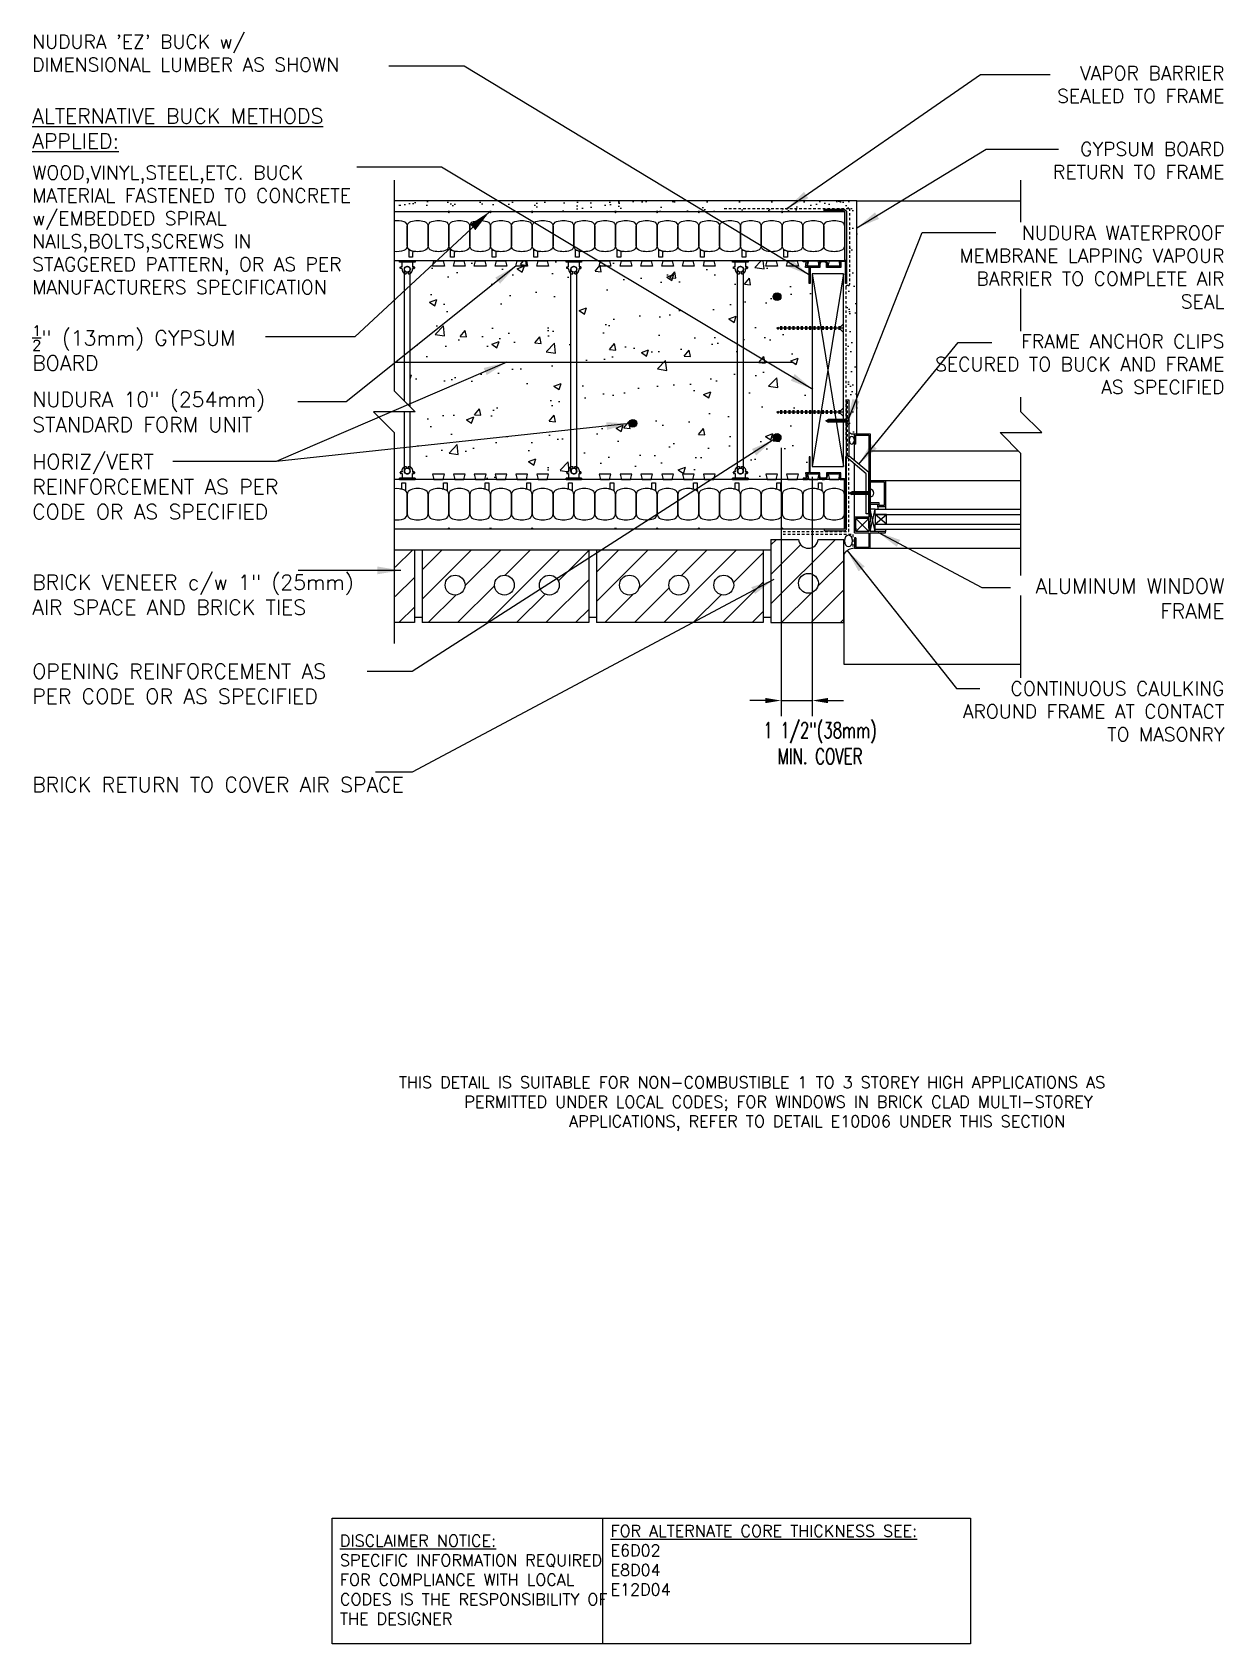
# Model space of a CAD drawing. Header units: inches. Extents: x 2953.6 to 3010.8, y 417.1 to 494.5.
import ezdxf

# ---------------------------------------------------------------- set-up
doc = ezdxf.new("R2010")
doc.units = ezdxf.units.IN
doc.header["$LTSCALE"] = 0.5
doc.header["$MEASUREMENT"] = 0
doc.linetypes.add('DASHED2', pattern=[0.375, 0.25, -0.125])
doc.linetypes.add('HIDDEN2', pattern=[0.1875, 0.125, -0.0625])
doc.layers.get('0').update_dxf_attribs({"linetype": 'CONTINUOUS'})
doc.layers.get('Defpoints').update_dxf_attribs({"linetype": 'CONTINUOUS'})
for name, color, linetype in [('HATCH', 12, 'CONTINUOUS'), ('LINE18', 9, 'CONTINUOUS'), ('line25', 2, 'CONTINUOUS'), ('LINE50', 5, 'CONTINUOUS'), ('LINE65', 3, 'CONTINUOUS'), ('LINE9', 9, 'CONTINUOUS'), ('TEXT', 4, 'CONTINUOUS')]:
    doc.layers.add(name, color=color, linetype=linetype)
doc.styles.add('DIM', font='romans.shx', dxfattribs={"width": 0.7})
doc.styles.get("Standard").update_dxf_attribs({"font": 'romans.shx'})
doc.dimstyles.new('ext_12', dxfattribs={"dimscale": 12, "dimtxt": 0.09375, "dimasz": 0.09375, "dimexe": 0.09375, "dimexo": 0.0625, "dimgap": 0.0625, "dimtad": 1, "dimdec": 1, "dimzin": 3, "dimdsep": 46, "dimlunit": 4, "dimtxsty": 'DIM', "dimcen": 0.09, "dimdle": 0.09375, "dimclrt": 4, "dimadec": 0, "dimazin": 0, "dimtfac": 1, "dimtdec": 1, "dimtmove": 2, "dimatfit": 3, "dimfxl": 0, "dimfrac": 2, "dimtolj": 1, "dimtzin": 0, "dimarcsym": 0})
doc.dimstyles.new('ext_8', dxfattribs={"dimscale": 8, "dimtxt": 0.09375, "dimasz": 0.09375, "dimexe": 0.09375, "dimexo": 0.0625, "dimgap": 0.0625, "dimtad": 1, "dimdec": 6, "dimzin": 3, "dimdsep": 46, "dimlunit": 4, "dimtxsty": 'DIM', "dimcen": 0.09, "dimdle": 0.09375, "dimclrt": 4, "dimadec": 0, "dimazin": 0, "dimtfac": 1, "dimtdec": 6, "dimtmove": 2, "dimatfit": 3, "dimfxl": 0, "dimfrac": 2, "dimtolj": 1, "dimtzin": 0, "dimarcsym": 0})

msp = doc.modelspace()

# ---------------------------------------------------------------- texts
at = {"layer": 'TEXT'}
for s, insert, char_height, width, attachment_point in [("{\\H0.9167x;NUDURA 'EZ' BUCK w/ DIMENSIONAL LUMBER AS SHOWN}", (2953.6086163, 493.4521819), 0.72, 17.176884001, 4), ('{\\H0.9167x;VAPOR BARRIER\\PSEALED TO FRAME}', (3010.8616399, 491.9437555), 0.72, 15.163479248, 6), ('{\\LALTERNATIVE BUCK METHODS APPLIED:}', (2953.6086163, 489.8306063), 0.72, 17.176884001, 4), ('{\\H0.9167x;GYPSUM BOARD RETURN TO FRAME}', (3010.8616399, 488.2977738), 0.72, 10.295799411, 6), ('{\\H0.9167x;WOOD,VINYL,STEEL,ETC. BUCK MATERIAL FASTENED TO CONCRETE w/EMBEDDED SPIRAL NAILS,BOLTS,SCREWS IN STAGGERED PATTERN, OR AS PER MANUFACTURERS SPECIFICATION}', (2953.6086163, 484.9684782), 0.72, 17.176884001, 4), ('{\\H0.9167x;NUDURA WATERPROOF MEMBRANE LAPPING VAPOUR BARRIER TO COMPLETE AIR SEAL }', (3010.8616399, 483.1763518), 0.72, 15.163479248, 6), ('\\A1;{\\H0.70008x;\\S1/2;\\H1.429x;" (13mm) GYPSUM\\PBOARD}', (2953.6086163, 479.297904), 0.72, 17.176884001, 4), ('{\\H0.9167x;FRAME ANCHOR CLIPS SECURED TO BUCK AND FRAME AS SPECIFIED}', (3010.8616399, 478.5185533), 0.72, 15.163479248, 6), ('\\A1;{\\H1.0004x;NUDURA 10" (254mm) STANDARD FORM UNIT}', (2953.6086163, 476.2224534), 0.72, 17.176884001, 4), ('\\A1;{\\H1.0004x;HORIZ/VERT REINFORCEMENT AS PER CODE OR AS SPECIFIED}', (2953.6086163, 472.6312654), 0.72, 14.940344242, 4), ('\\A1;{\\H1.0004x;BRICK VENEER c/w 1" (25mm) AIR SPACE AND BRICK TIES}', (2953.6086163, 467.4440203), 0.72, 17.176884001, 4), ('ALUMINUM WINDOW\\PFRAME', (3010.8616399, 467.2704294), 0.72, 15.163479248, 6), ('\\A1;{\\H1.0004x;OPENING REINFORCEMENT AS PER CODE OR AS SPECIFIED}', (2953.6086163, 463.1748534), 0.72, 17.176884001, 4), ('{\\H0.9167x;CONTINUOUS CAULKING AROUND FRAME AT CONTACT TO MASONRY}', (3010.8616399, 461.8438534), 0.72, 15.163479248, 6), ('\\A1;{\\H1.0004x;BRICK RETURN TO COVER AIR SPACE}', (2953.6086163, 458.3302561), 0.72, 17.176884001, 4), ('{\\W2.57532; }THIS DETAIL IS SUITABLE FOR NON-COMBUSTIBLE 1 TO 3 STOREY HIGH APPLICATIONS AS\\P{\\W5.3591;  }PERMITTED UNDER LOCAL CODES; FOR WINDOWS IN BRICK CLAD MULTI-STOREY \\P{\\W7.9219;   }APPLICATIONS, REFER TO DETAIL E10D06 UNDER THIS SECTION', (2970.2257833, 443.0131017), 0.5625, 40.636119351, 4), ('{\\LFOR ALTERNATE CORE THICKNESS SEE:\\P}E6D02\\PE8D04\\PE12D04', (2981.3791841, 421.0876266), 0.5625, 23.332952103, 4), ('{\\LDISCLAIMER NOTICE:}\\PSPECIFIC INFORMATION REQUIRED FOR COMPLIANCE WITH LOCAL CODES IS THE RESPONSIBILITY OF THE DESIGNER', (2968.3872166, 420.1475968), 0.5625, 14.00235015, 4)]:
    msp.add_mtext(s, dxfattribs=dict(at, insert=insert, char_height=char_height, width=width, attachment_point=attachment_point))

# ---------------------------------------------------------------- blocks, each defined once
blk = doc.blocks.new('Connector')
blk.add_point((0.271, 0))
at = {"layer": 'LINE9'}
for p, q in [((0, 0.375), (0, -0.375)), ((0.062, -0.375), (0.062, 0.375)), ((0.281, 0.25), (0.062, 0.25))]:
    blk.add_line(p, q, dxfattribs=at)
for points, weights in [([(0.007, 0.375), (0.004, 0.375), (0, 0.375)], [1, 0.972587069138, 0.950305488115]), ([(0.327, 0.343), (0.308, 0.343), (0.281, 0.317), (0.281, 0.297)], [1, 0.85355339, 0.85355339, 1]), ([(0.328, 0.343), (0.327, 0.343), (0.327, 0.343)], [1, 0.70710678, 1]), ([(0.375, 0.297), (0.375, 0.317), (0.348, 0.343), (0.329, 0.343)], [1, 0.85355339, 0.85355339, 1]), ([(0.406, 0.25), (0.546, 0.25), (0.619, 0.131)], [0.958404415409, 0.794674173519, 0.864651571113]), ([(0.619, 0.052), (0.612, 0.049), (0.604, 0.049)], [0.83615024178, 0.892081430621, 1]), ([(0, -0.375), (0.004, -0.375), (0.007, -0.375)], [0.950305488115, 0.972587069138, 1]), ([(0.281, -0.297), (0.281, -0.317), (0.308, -0.343), (0.327, -0.343)], [1, 0.85355339, 0.85355339, 1]), ([(0.327, -0.343), (0.281, -0.343), (0.281, -0.297)], [1, 0.70710678, 1]), ([(0.329, -0.343), (0.348, -0.343), (0.375, -0.317), (0.375, -0.297)], [1, 0.85355339, 0.85355339, 1]), ([(0.375, -0.297), (0.375, -0.343), (0.329, -0.343)], [1, 0.70710678, 1]), ([(0.619, -0.131), (0.546, -0.25), (0.406, -0.25)], [0.864651574428, 0.794674169686, 0.958404415195]), ([(0.604, -0.049), (0.612, -0.049), (0.619, -0.052)], [1, 0.89208144177, 0.836150253337])]:
    blk.add_rational_spline(points, weights, degree=2, dxfattribs=at)
for points, degree in [([(0, 0.375), (0.002, 0.375), (0.005, 0.375), (0.007, 0.375)], 3), ([(0.007, 0.375), (0.021, 0.375), (0.051, 0.375), (0.062, 0.375), (0.062, 0.375)], 3), ([(0.281, 0.25), (0.281, 0.297)], 1), ([(0.327, 0.343), (0.327, 0.343), (0.328, 0.343), (0.328, 0.343)], 3), ([(0.328, 0.343), (0.329, 0.343), (0.329, 0.343), (0.329, 0.343)], 3), ([(0.375, 0.25), (0.375, 0.297)], 1), ([(0.406, 0.25), (0.375, 0.25)], 1), ([(0.406, 0.25), (0.406, 0.25)], 1), ([(0.406, 0.25), (0.406, 0.25)], 1), ([(0.406, 0.25), (0.406, 0.25)], 1), ([(0.406, 0.25), (0.406, 0.25)], 1), ([(0.406, 0.25), (0.406, 0.25)], 1), ([(0.406, 0.25), (0.406, 0.25)], 1), ([(0.406, 0.25), (0.406, 0.25)], 1), ([(0.406, 0.25), (0.406, 0.25)], 1), ([(0.406, 0.25), (0.406, 0.25)], 1), ([(0.406, 0.25), (0.406, 0.25)], 1), ([(0.406, 0.25), (0.406, 0.25)], 1), ([(0.406, 0.25), (0.406, 0.25)], 1), ([(0.406, 0.25), (0.406, 0.25)], 1), ([(0.406, 0.25), (0.406, 0.25)], 1), ([(0.406, 0.25), (0.406, 0.25)], 1), ([(0.406, 0.25), (0.406, 0.25)], 1), ([(0.406, 0.25), (0.406, 0.25)], 1), ([(0.406, 0.25), (0.406, 0.25)], 1), ([(0.406, 0.25), (0.406, 0.25)], 1), ([(0.406, 0.25), (0.406, 0.25)], 1), ([(0.406, 0.25), (0.406, 0.25)], 1), ([(0.406, 0.25), (0.406, 0.25)], 1), ([(0.406, 0.25), (0.406, 0.25)], 1), ([(0.406, 0.25), (0.406, 0.25)], 1), ([(0.604, 0.049), (0.532, 0.049)], 1), ([(0.532, 0.049), (0.532, 0.049)], 1), ([(0.532, 0.049), (0.532, 0.049)], 1), ([(0.532, 0.049), (0.532, 0.049)], 1), ([(0.532, 0.049), (0.532, 0.049)], 1), ([(0.532, 0.049), (0.532, 0.049)], 1), ([(0.532, 0.049), (0.532, 0.049)], 1), ([(0.532, 0.049), (0.532, 0.049)], 1), ([(0.532, 0.049), (0.532, 0.049)], 1), ([(0.532, 0.049), (0.532, 0.049)], 1), ([(0.532, 0.049), (0.532, 0.049)], 1), ([(0.604, 0.049), (0.609, 0.049), (0.614, 0.05), (0.619, 0.052)], 3), ([(0.604, 0.049), (0.604, 0.049)], 1), ([(0.604, 0.049), (0.604, 0.049)], 1), ([(0.604, 0.049), (0.604, 0.049)], 1), ([(0.604, 0.049), (0.604, 0.049)], 1), ([(0.619, 0.131), (0.619, 0.052)], 1), ([(0.619, 0.131), (0.619, 0.131)], 1), ([(0.619, 0.131), (0.619, 0.131)], 1), ([(0.619, 0.131), (0.619, 0.131)], 1), ([(0.619, 0.131), (0.619, 0.131)], 1), ([(0.007, -0.375), (0.005, -0.375), (0.002, -0.375), (0, -0.375)], 3), ([(0.062, -0.375), (0.062, -0.375), (0.051, -0.375), (0.021, -0.375), (0.007, -0.375)], 3), ([(0.062, -0.25), (0.281, -0.25)], 1), ([(0.281, -0.297), (0.281, -0.25)], 1), ([(0.281, -0.25), (0.281, -0.297)], 1), ([(0.328, -0.343), (0.328, -0.343), (0.327, -0.343), (0.327, -0.343)], 3), ([(0.329, -0.343), (0.329, -0.343), (0.329, -0.343), (0.328, -0.343)], 3), ([(0.375, -0.25), (0.375, -0.297)], 1), ([(0.375, -0.297), (0.375, -0.25)], 1), ([(0.406, -0.25), (0.375, -0.25)], 1), ([(0.406, -0.25), (0.406, -0.25)], 1), ([(0.406, -0.25), (0.406, -0.25)], 1), ([(0.406, -0.25), (0.406, -0.25)], 1), ([(0.406, -0.25), (0.406, -0.25)], 1), ([(0.406, -0.25), (0.406, -0.25)], 1), ([(0.406, -0.25), (0.406, -0.25)], 1), ([(0.406, -0.25), (0.406, -0.25)], 1), ([(0.406, -0.25), (0.406, -0.25)], 1), ([(0.406, -0.25), (0.406, -0.25)], 1), ([(0.406, -0.25), (0.406, -0.25)], 1), ([(0.406, -0.25), (0.406, -0.25)], 1), ([(0.532, -0.049), (0.604, -0.049)], 1), ([(0.604, -0.049), (0.58, -0.049), (0.556, -0.049), (0.532, -0.049)], 3), ([(0.532, -0.049), (0.532, -0.049)], 1), ([(0.532, -0.049), (0.532, -0.049)], 1), ([(0.532, -0.049), (0.532, -0.049)], 1), ([(0.532, -0.049), (0.532, -0.049)], 1), ([(0.619, -0.052), (0.614, -0.05), (0.609, -0.049), (0.604, -0.049)], 3), ([(0.604, -0.049), (0.604, -0.049)], 1), ([(0.604, -0.049), (0.604, -0.049)], 1), ([(0.604, -0.049), (0.604, -0.049)], 1), ([(0.604, -0.049), (0.604, -0.049)], 1), ([(0.604, -0.049), (0.604, -0.049)], 1), ([(0.604, -0.049), (0.604, -0.049)], 1), ([(0.604, -0.049), (0.604, -0.049)], 1), ([(0.604, -0.049), (0.604, -0.049)], 1), ([(0.619, -0.052), (0.619, -0.131)], 1), ([(0.619, -0.131), (0.619, -0.131)], 1), ([(0.619, -0.131), (0.619, -0.131)], 1), ([(0.619, -0.131), (0.619, -0.131)], 1), ([(0.619, -0.131), (0.619, -0.131)], 1)]:
    blk.add_open_spline(points, degree=degree, dxfattribs=at)
for points, weights, knots in [([(0.062, 0.375), (0.062, 0.375), (0.046, 0.375), (0.03, 0.375), (0.007, 0.375)], [0.868718858569, 0.861102746415, 1, 0.861102734288, 0.868718859898], [0, 0, 0, 0.5, 0.5, 1, 1, 1]), ([(0.532, 0.049), (0.472, 0.203), (0.333, 0.113), (0.157, 0), (0.333, -0.113), (0.472, -0.203), (0.532, -0.049)], [0.899508922286, 0.599718215298, 1, 0.54226024, 1, 0.599718224335, 0.899508908749], [0, 0, 0, 0.318112, 0.318112, 0.681888, 0.681888, 1, 1, 1]), ([(0.007, -0.375), (0.03, -0.375), (0.046, -0.375), (0.062, -0.375), (0.062, -0.375)], [0.868718859319, 0.861102739573, 1, 0.861102742958, 0.868718858948], [0, 0, 0, 0.5, 0.5, 1, 1, 1])]:
    blk.add_rational_spline(points, weights, degree=2, knots=knots, dxfattribs=at)
blk = doc.blocks.new('Easy-Buck')
at = {"layer": 'LINE9'}
blk.add_hatch(color=256, dxfattribs=at).paths.add_polyline_path([(-0.958, -2.402), (-0.958, -2.452), (-0.908, -2.467), (-0.028, -2.467, 0.414214), (0.122, -2.317), (0.122, 1.093), (0.072, 1.093), (0.072, -0.038, 0.414214), (-0.008, 0.043), (-0.158, 0.043), (-0.158, 0.323), (-0.842, 0.323), (-0.842, 0.162, -0.414214), (-0.942, 0.062), (-1.058, 0.062, -0.414214), (-1.158, 0.162), (-1.158, 0.323), (-1.628, 0.323), (-1.628, 1.093), (-1.678, 1.093), (-1.678, 0.323), (-1.85, 0.323), (-1.815, 0.062), (-1.958, 0.062), (-1.958, 0.012), (-1.758, 0.012), (-1.792, 0.273), (-1.208, 0.273), (-1.208, 0.162, 0.414214), (-1.058, 0.012), (-0.942, 0.012, 0.414214), (-0.792, 0.162), (-0.792, 0.273), (-0.208, 0.273), (-0.208, 0.053, 0.184483), (-0.192, 0.012), (-0.008, 0.012, -0.414214), (0.042, -0.038), (0.042, -2.317, -0.414214), (-0.028, -2.388), (-0.908, -2.388)])
blk.add_lwpolyline([(-0.958, -2.402), (-0.958, -2.452), (-0.908, -2.467), (-0.028, -2.467, 0.414214), (0.122, -2.317), (0.122, 1.093), (0.072, 1.093), (0.072, -0.038, 0.414214), (-0.008, 0.043), (-0.148, 0.043, -0.414214), (-0.158, 0.053), (-0.158, 0.323), (-0.842, 0.323), (-0.842, 0.162, -0.414214), (-0.942, 0.062), (-1.058, 0.062, -0.414214), (-1.158, 0.162), (-1.158, 0.323), (-1.628, 0.323), (-1.628, 1.093), (-1.678, 1.093), (-1.678, 0.323), (-1.85, 0.323), (-1.815, 0.062), (-1.958, 0.062), (-1.958, 0.012), (-1.758, 0.012), (-1.792, 0.273), (-1.208, 0.273), (-1.208, 0.162, 0.414214), (-1.058, 0.012), (-0.942, 0.012, 0.414214), (-0.792, 0.162), (-0.792, 0.273), (-0.208, 0.273), (-0.208, 0.053, 0.184483), (-0.192, 0.012), (-0.008, 0.012, -0.414214), (0.042, -0.038), (0.042, -2.317, -0.414214), (-0.028, -2.388), (-0.908, -2.388)], format="xyb", close=True, dxfattribs=at)
blk = doc.blocks.new('*D3')
at = {"layer": 'Defpoints', "color": 0}
for p in [(2989.569, 474.999), (2991.069, 473.607), (2991.069, 462.367)]:
    blk.add_point(p, dxfattribs=at)
at = {"layer": 'TEXT', "color": 0, "lineweight": -2}
for p, q in [((2989.569, 474.499), (2989.569, 461.617)), ((2991.069, 473.107), (2991.069, 461.617)), ((2988.819, 462.367), (2988.069, 462.367)), ((2989.569, 462.367), (2991.069, 462.367)), ((2991.819, 462.367), (2992.569, 462.367))]:
    blk.add_line(p, q, dxfattribs=at)
at = {"layer": 'TEXT', "color": 0}
for points in [[(2988.819, 462.492), (2988.819, 462.242), (2989.569, 462.367)], [(2991.819, 462.492), (2991.819, 462.242), (2991.069, 462.367)]]:
    blk.add_solid(points, dxfattribs=at)
at = {"layer": 'TEXT', "color": 4, "insert": (2991.446, 460.316), "char_height": 0.75, "attachment_point": 5, "style": 'DIM'}
blk.add_mtext('\\A1;1 1/2"(38mm)\\PMIN. COVER', dxfattribs=at)

# ---------------------------------------------------------------- dimensions: what is measured, and where the dimension line sits
at = {"layer": 'TEXT'}
dim = msp.add_linear_dim(base=(2991.0687167, 462.366648), p1=(2989.5687167, 474.9993107), p2=(2991.0687167, 473.6069183), text='<>(38mm)\\PMIN. COVER', dimstyle='ext_8', dxfattribs=at)
dim.commit()
dim.dimension.update_dxf_attribs({"geometry": '*D3', "text_midpoint": (2991.446175, 460.3158036), "dimtype": 160})

# ---------------------------------------------------------------- hatches: boundary and pattern name
at = {"layer": 'HATCH'}
h = msp.add_hatch(dxfattribs=at)
h.set_pattern_fill('AR-SAND', color=256, scale=0.5, style=0)
h.set_pattern_definition([(37.5, (88.9312, 26.4205), (-0.03149668, 0.96341188), [0, -0.76, 0, -0.85, 0, -0.8125]), (7.5, (88.9312, 26.4205), (0.88488835, 1.41107303), [0, -0.41, 0, -0.685, 0, -0.2625]), (327.5, (88.3162, 26.4205), (1.55707093, 0.00282953), [0, -0.25, 0, -0.9, 0, -1.175]), (317.5, (88.3162, 26.4205), (1.5030633, 0.4388378), [0, -0.125, 0, -0.59, 0, -0.675])])
h.paths.add_polyline_path([(2976.7244918, 486.3568832), (2976.7244918, 485.8568832), (2982.4096384, 485.8568832), (2982.4096384, 486.3568832)])
h.paths.add_polyline_path([(2982.4096384, 486.3568832), (2982.4096384, 485.8568832), (2991.6207522, 485.8568832), (2993.1256955, 485.8568832), (2993.1256955, 486.3568832)])
h.paths.add_polyline_path([(2970.9982903, 486.3568832), (2970.9982903, 485.8568832), (2976.7244918, 485.8568832), (2976.7244918, 486.3568832)])
h = msp.add_hatch(dxfattribs=at)
h.set_pattern_fill('AR-SAND', color=256, scale=0.5, style=0)
h.set_pattern_definition([(37.5, (2991.5125, 482.2684), (-0.0315, 0.96341), [0, -0.76, 0, -0.85, 0, -0.8125]), (7.5, (2991.5125, 482.2684), (0.8849, 1.41107), [0, -0.41, 0, -0.685, 0, -0.2625]), (327.5, (2990.8975, 482.2684), (1.55707, 0.00283), [0, -0.25, 0, -0.9, 0, -1.175]), (317.5, (2990.8975, 482.2684), (1.50306, 0.43884), [0, -0.125, 0, -0.59, 0, -0.675])])
h.paths.add_polyline_path([(2992.8639917, 482.2684265), (2993.2187167, 482.2684265), (2993.2187167, 486.3568832), (2991.5125092, 486.3568832), (2991.5125092, 486.0010293), (2992.8639917, 486.0010293)])
h = msp.add_hatch(dxfattribs=at)
h.set_pattern_fill('AR-CONC', color=256, scale=0.5)
h.set_pattern_definition([(50, (0, 0), (3.586301, -0.3137607), [0.375, -4.125]), (355, (0, 0), (-0.6937567, 3.7609607), [0.3, -3.3]), (100.45144, (0.299, -0.026), (2.8925442, 3.4472), [0.318701, -3.5057106]), (46.1842, (0, 1), (5.3362067, -0.8275964), [0.5625, -6.1875]), (96.63564, (0.4447, 0.931), (4.67331, 4.870593), [0.478052, -5.258569]), (351.18416, (0, 1), (4.67331, 4.870593), [0.45, -4.95]), (21, (0.5, 0.75), (2.9845353, -2.0130945), [0.375, -4.125]), (326, (0.5, 0.75), (1.2165767, 3.6257502), [0.3, -3.3]), (71.45144, (0.7487, 0.5822), (4.201112, 1.6126558), [0.318701, -3.5057106]), (37.5, (0, 0), (0.0607993, 1.66446927), [0, -3.26, 0, -3.35, 0, -3.3125]), (7.5, (0, 0), (1.3153477, 1.9720586), [0, -1.91, 0, -3.185, 0, -1.2625]), (327.5, (-1.115, 0), (2.6691122, -0.11277436), [0, -1.25, 0, -3.9, 0, -5.175]), (317.5, (-1.615, 0), (2.9159308, 0.500525), [0, -1.625, 0, -2.59, 0, -3.675])])
h.paths.add_polyline_path([(2971.9957515, 483.4819158), (2979.245753, 483.4819158), (2979.4800825, 482.8692977), (2979.4800825, 473.5945389), (2979.245753, 472.9818832), (2971.9957515, 472.9818832), (2971.7613325, 473.5945998), (2971.7613325, 476.2318832), (2971.9982903, 476.2318832), (2971.7613325, 476.468841), (2971.7613325, 482.8692369)])
h.paths.add_polyline_path([(2979.9957515, 483.4819158), (2987.245753, 483.4819158), (2987.4800825, 482.8692977), (2987.4800825, 473.5945389), (2987.245753, 472.9818832), (2979.9957515, 472.9818832), (2979.7613325, 473.5945998), (2979.7613325, 476.2318832), (2979.7613325, 476.468841), (2979.7613325, 482.8692369)])
h.paths.add_polyline_path([(2991.0687167, 472.9818832), (2987.9957514, 472.9818832), (2987.7613325, 473.5945998), (2987.7613325, 482.8692369), (2987.9957514, 483.4819158), (2991.0687167, 483.4819158)])
h = msp.add_hatch(dxfattribs=at)
h.set_pattern_fill('AR-SAND', color=256, scale=0.5, style=0)
h.set_pattern_definition([(37.5, (82.2686, 21.3743), (-0.03149668, 0.96341188), [0, -0.76, 0, -0.85, 0, -0.8125]), (7.5, (82.2686, 21.3743), (0.88488835, 1.41107303), [0, -0.41, 0, -0.685, 0, -0.2625]), (327.5, (81.6536, 21.3743), (1.55707093, 0.00282953), [0, -0.25, 0, -0.9, 0, -1.175]), (317.5, (81.6536, 21.3743), (1.5030633, 0.4388378), [0, -0.125, 0, -0.59, 0, -0.675])])
edge = h.paths.add_edge_path()
edge.add_arc((2993.0315256, 475.4727099), 0.3026282, 231.640546645, 281.858959681)
edge.add_line((2993.0937167, 475.1765409), (2993.2187167, 475.1765409))
edge.add_line((2993.2187167, 475.1765409), (2993.2187167, 482.3568832))
edge.add_line((2993.2187167, 482.3568832), (2992.7187167, 482.3568832))
edge.add_line((2992.7187167, 482.3568832), (2992.7187167, 475.9670244))
edge.add_line((2992.7187167, 475.9670244), (2992.8437167, 475.9670244))
edge.add_line((2992.8437167, 475.9670244), (2992.8437167, 475.2354092))
h = msp.add_hatch(dxfattribs=at)
h.set_pattern_fill('ANSI31', color=256, scale=8, style=0)
h.set_pattern_definition([(45, (82.7175, 21.3743), (-0.70710678, 0.70710678), [])])
h.paths.add_polyline_path([(2971.9597262, 469.607291), (2971.0451939, 469.607291), (2971.0451939, 466.107291), (2971.9597262, 466.107291)])
edge = h.paths.add_edge_path()
edge.add_arc((2973.9163241, 467.9089197), 0.4765505, 0, 360)
edge = h.paths.add_edge_path()
edge.add_arc((2976.2854334, 467.9089197), 0.4765505, 0, 360)
edge = h.paths.add_edge_path()
edge.add_arc((2978.4453974, 467.9089197), 0.4765505, 0, 360)
h.paths.add_polyline_path([(2972.3347262, 469.607291), (2972.3347262, 466.107291), (2980.3347262, 466.107291), (2980.3347262, 469.607291)])
edge = h.paths.add_edge_path()
edge.add_arc((2982.2913241, 467.9089197), 0.4765505, 0, 360)
edge = h.paths.add_edge_path()
edge.add_arc((2984.6604334, 467.9089197), 0.4765505, 0, 360)
edge = h.paths.add_edge_path()
edge.add_arc((2986.8203974, 467.9089197), 0.4765505, 0, 360)
h.paths.add_polyline_path([(2988.7097262, 469.607291), (2980.7097262, 469.607291), (2980.7097262, 466.107291), (2988.7097262, 466.107291)])
edge = h.paths.add_edge_path()
edge.add_arc((2990.886355, 467.9966197), 0.4765505, 0, 360)
edge = h.paths.add_edge_path()
edge.add_arc((2990.886355, 470.1565837), 0.4765505, 185.986391627, 354.013608373)
edge.add_line((2991.3603067, 470.1068832), (2992.5847262, 470.1068832))
edge.add_line((2992.5847262, 470.1068832), (2992.5847262, 466.107291))
edge.add_line((2992.5847262, 466.107291), (2989.0847262, 466.107291))
edge.add_line((2989.0847262, 466.107291), (2989.0847262, 470.1068832))
edge.add_line((2989.0847262, 470.1068832), (2990.4124032, 470.1068832))
at = {"layer": 'LINE65'}
for points in [[(2989.5687167, 481.7606195, 1), (2989.1937167, 481.7606195, 1)], [(2982.6426835, 475.6770866, 1), (2982.2676835, 475.6770866, 1)], [(2989.5687167, 474.9993107, 1), (2989.1937167, 474.9993107, 1)]]:
    msp.add_hatch(color=256, dxfattribs=at).paths.add_polyline_path(points)

# ---------------------------------------------------------------- linework, layer by layer
msp.add_line((3002.0942333, 475.2318832), (3001.0942333, 476.2318832))
at = {"layer": 'HATCH'}
for p, q in [((2992.5687167, 480.2439568), (2989.3621631, 480.2439568)), ((2992.5687167, 476.2198799), (2989.3621631, 476.2198799)), ((2992.7187167, 475.8044394), (2991.7187167, 475.8044394)), ((2993.8437311, 472.3266062), (2992.8437311, 472.3266062))]:
    msp.add_line(p, q, dxfattribs=at)
at = {"layer": 'HATCH', "color": 6, "linetype": 'DASHED2'}
for p, q in [((2992.7580066, 474.1379956), (2992.7580066, 476.7426808)), ((2992.8012295, 474.1067456), (2992.7892566, 474.1067456)), ((2992.8324795, 470.4818832), (2992.8324795, 474.0754956)), ((2989.6676558, 470.4818832), (2992.8324795, 470.4818832)), ((2989.6676558, 470.3568832), (2993.0312167, 470.3568832)), ((2993.0312167, 469.7579328), (2993.0312167, 470.3568832))]:
    msp.add_line(p, q, dxfattribs=at)
msp.add_lwpolyline([(2986.8454542, 486.0014371), (2992.8639917, 486.0014371), (2992.8639917, 482.3518236, -0.4142135624), (2992.8014917, 482.2893236), (2992.7406203, 482.2893236, 0.4142135624), (2992.6781203, 482.2268236), (2992.6781203, 474.8583813)], format="xyb", dxfattribs=at)
for centre, start, end in [((2992.7892566, 474.1379956), 180, 270), ((2992.8012295, 474.0754956), 0, 90)]:
    msp.add_arc(centre, 0.03125, start, end, dxfattribs=at)
at = {"layer": 'HATCH', "extrusion": (0, 0, -1)}
msp.add_ellipse((2992.8108026, 470.0317153), major_axis=(0, -0.2700001), ratio=0.7290404598, start_param=-1.5707963268, end_param=4.7123889804, dxfattribs=at)
at = {"layer": 'LINE18'}
for p, q in [((2993.2187167, 486.3568832), (2970.9982903, 486.3568832)), ((2993.2187167, 475.1765409), (2993.2187167, 486.3568832)), ((2971.4800825, 476.750091), (2971.4800825, 483.0759183)), ((2971.7613325, 476.468841), (2971.7613325, 483.0759183)), ((2979.4800825, 473.3879183), (2979.4800825, 483.0759183)), ((2979.7613325, 473.3879183), (2979.7613325, 483.0759183)), ((2987.4800825, 473.3879183), (2987.4800825, 483.0759183)), ((2987.7613325, 473.3879183), (2987.7613325, 483.0759183)), ((2992.4249986, 480.3064568), (2992.5687167, 480.4501749)), ((2992.4249986, 480.1814568), (2992.5687167, 480.0377387)), ((2992.7187167, 474.0515191), (2992.7187167, 476.7866603)), ((2992.8437167, 476.7866603), (2992.7187167, 476.7866603)), ((2992.8437167, 474.1095684), (2992.8437167, 476.7866603)), ((2971.4800825, 473.3879183), (2971.4800825, 476.2318832)), ((2971.7613325, 473.3879183), (2971.7613325, 476.2318832)), ((2992.4249986, 476.2823799), (2992.5687167, 476.426098)), ((2992.4249986, 476.1573799), (2992.5687167, 476.0136617)), ((2992.7187167, 475.8856576), (2992.8437167, 476.0106576)), ((2991.7187167, 475.8044394), (2991.8382254, 475.8669394)), ((2991.7187167, 475.8044394), (2991.8382254, 475.7419394)), ((2992.7187167, 475.8669394), (2991.8382254, 475.8669394)), ((2992.7187167, 475.7419394), (2991.8382254, 475.7419394)), ((2992.7187167, 475.7232213), (2992.8437167, 475.5982213)), ((2993.1562307, 474.6765056), (2993.0937167, 474.6765056)), ((2993.6562525, 473.2597946), (2992.7187167, 474.0515191)), ((2992.7187167, 473.2318832), (2992.7187167, 473.9193832)), ((2993.7812525, 473.3178439), (2992.8437167, 474.1095684)), ((2993.6562525, 472.3891062), (2993.6562525, 473.2597946)), ((2993.7812525, 472.3891062), (2993.7812525, 473.3178439)), ((2992.8437311, 472.3266062), (2992.9632397, 472.3891062)), ((2992.8437311, 472.3266062), (2992.9632397, 472.2641062)), ((2993.8437311, 472.3891062), (2992.9632397, 472.3891062)), ((2993.8437311, 472.2641062), (2992.9632397, 472.2641062)), ((2993.6562525, 471.3353685), (2993.6562525, 472.2641062)), ((2993.7812525, 471.3353685), (2993.7812525, 472.2641062)), ((2993.7812525, 471.3353685), (2993.6562525, 471.3353685)), ((2993.1562307, 470.1765544), (2993.0937167, 470.1765544))]:
    msp.add_line(p, q, dxfattribs=at)
at = {"layer": 'LINE18', "linetype": 'HIDDEN2'}
for p, q in [((2989.3621631, 480.2439568), (2989.4816718, 480.3064568)), ((2989.3621631, 480.2439568), (2989.4816718, 480.1814568)), ((2992.4249986, 480.3064568), (2989.4816718, 480.3064568)), ((2992.4249986, 480.1814568), (2989.4816718, 480.1814568)), ((2989.3621631, 476.2198799), (2989.4816718, 476.2823799)), ((2989.3621631, 476.2198799), (2989.4816718, 476.1573799)), ((2992.4249986, 476.2823799), (2989.4816718, 476.2823799)), ((2992.4249986, 476.1573799), (2989.4816718, 476.1573799))]:
    msp.add_line(p, q, dxfattribs=at)
at = {"layer": 'LINE18', "flags": 128}
for points in [[(2993.0937167, 474.6765056), (2993.0937167, 475.1765409), (2993.8437311, 475.1765409)], [(2993.8437311, 475.1765409), (2993.8437311, 470.9536607)], [(2993.0937167, 473.8984499), (2993.0937167, 474.7144537)], [(2993.1562307, 474.6765056), (2993.1562307, 475.1140654), (2993.7811784, 475.1140654)], [(2993.7811784, 475.1140654), (2993.7812318, 472.3891062)], [(2993.0937167, 472.3891062), (2993.0937167, 473.7348414)], [(2993.8437311, 472.9264978), (2994.5937069, 472.9264978), (2994.5937069, 471.6765253), (2994.2186997, 471.6765253), (2994.2186997, 471.8014762)], [(2993.8437311, 472.8640223), (2994.5313085, 472.8640223), (2994.5311928, 471.7390008), (2994.2811366, 471.7390008), (2994.2812523, 471.8639517)], [(2993.0937167, 470.4265527), (2993.0937167, 472.2641062)], [(2993.7812343, 472.2641062), (2993.7812556, 471.1762586)], [(2994.2812523, 471.8639517), (2993.8437311, 471.8639517)], [(2993.8437311, 471.8014762), (2994.2186997, 471.8014762)], [(2994.0937487, 471.5515743), (2993.8437311, 471.5515743)], [(2994.0937487, 471.5515743), (3001.0942333, 471.5515743)], [(2994.0937487, 471.3016723), (2994.0937487, 471.5515743)], [(2994.0937487, 470.838891), (2994.631385, 470.838891), (2994.631385, 471.3016723), (2994.0937487, 471.3016723), (2994.0937487, 470.838891)], [(2994.2186997, 471.6765253), (2994.2186997, 471.5515743)], [(2994.5937069, 471.6765253), (2994.5937069, 471.5515743)], [(2993.7812556, 471.1762586), (2993.0937167, 471.1762586)], [(2993.0937167, 471.1762586), (2993.0937167, 471.1137831)], [(2993.0937167, 470.9536607), (2993.0937167, 471.1137831)], [(2993.1562307, 470.9536607), (2993.0937167, 470.9536607)], [(2993.0937167, 470.6491506), (2993.0937167, 470.4890282)], [(2993.1562307, 470.6491506), (2993.0937167, 470.6491506)], [(2993.0937167, 470.4265527), (2993.0937167, 470.4890282)], [(2993.781217, 471.1137831), (2993.1562307, 471.1137831)], [(2993.1562307, 470.9536607), (2993.1562307, 471.1137831)], [(2993.1562307, 470.6491506), (2993.1562307, 470.9536607)], [(2993.1562307, 470.6491506), (2993.1562307, 470.4890282)], [(2993.781217, 470.4890282), (2993.1562307, 470.4890282)], [(2993.781217, 470.9536607), (2993.781217, 471.1137831)], [(2993.781217, 470.6491506), (2993.781217, 470.9536607)], [(2993.8437311, 470.9536607), (2993.781217, 470.9536607)], [(2993.781217, 470.6491506), (2993.781217, 470.4890282)], [(2993.8437311, 470.6491506), (2993.781217, 470.6491506)], [(2993.8437311, 470.6491506), (2993.8437311, 470.9536607)], [(2993.8437311, 470.6491506), (2993.8437311, 470.4890282)], [(2994.5937069, 470.4890282), (2993.8437311, 470.4890282)], [(2994.0937487, 470.588989), (2994.0937487, 470.838891)], [(2994.0937487, 470.588989), (3001.0942333, 470.588989)], [(2994.5937069, 470.4890282), (2994.0937487, 470.4890282), (2994.0937487, 470.588989), (2994.5937069, 470.588989), (2994.5937069, 470.4890282)], [(2994.5937069, 470.4265527), (2994.5937069, 470.4890282)], [(2993.0937167, 470.1765544), (2993.0937167, 469.6765191), (2993.8437311, 469.6765191), (2993.8437311, 470.4265527), (2994.5937069, 470.4265527)], [(2993.0937167, 470.4265527), (2993.781217, 470.4265527)], [(2993.1562307, 470.1765544), (2993.1562307, 469.7389946), (2993.7811399, 469.7389946)], [(2993.781217, 470.4265527), (2993.7811399, 469.7389946)]]:
    msp.add_lwpolyline(points, dxfattribs=at)
at = {"layer": 'LINE18'}
for centre in [(2971.6207075, 483.0759183), (2979.6207075, 483.0759183), (2987.6207075, 483.0759183), (2971.6207075, 473.3879183), (2979.6207075, 473.3879183), (2987.6207075, 473.3879183)]:
    msp.add_circle(centre, 0.140625, dxfattribs=at)
msp.add_arc((2993.8437311, 472.3266062), 0.1832614, 270, 90, dxfattribs=at)
at = {"layer": 'line25', "color": 12}
for p, q in [((2993.2187167, 486.3568832), (3001.0942333, 486.3568832)), ((2991.0687167, 482.8569183), (2992.5687167, 473.6069183)), ((2992.5687167, 482.8569183), (2991.0687167, 473.6069183)), ((2992.5847262, 469.3891159), (2992.5847262, 464.1068832)), ((2992.5847262, 464.1068832), (3001.0942333, 464.1068832))]:
    msp.add_line(p, q, dxfattribs=at)
at = {"layer": 'line25'}
for p, q in [((2992.6207522, 483.4818832), (2970.9982903, 483.4818832)), ((2991.6207522, 472.9818832), (2970.9982903, 472.9818832)), ((2992.6207522, 472.9818832), (2991.6207522, 472.9818832)), ((2989.0847262, 470.1068832), (2989.0847262, 466.107291)), ((2989.0847262, 470.1068832), (2990.4124032, 470.1068832)), ((2991.3603067, 470.1068832), (2992.5847262, 470.1068832)), ((2992.5847262, 466.107291), (2992.5847262, 470.1068832)), ((2971.0451939, 469.607291), (2989.0847262, 469.607291)), ((2971.9597262, 469.607291), (2971.9597262, 466.107291)), ((2972.3347262, 469.607291), (2972.3347262, 466.107291)), ((2972.3347262, 469.607291), (2972.3347262, 466.107291)), ((2980.3347262, 469.607291), (2980.3347262, 466.107291)), ((2980.7097262, 469.607291), (2980.7097262, 466.107291)), ((2980.7097262, 469.607291), (2980.7097262, 466.107291)), ((2988.7097262, 469.607291), (2988.7097262, 466.107291)), ((2971.9597262, 466.107291), (2971.0451939, 466.107291)), ((2972.3347262, 466.357291), (2971.9597262, 466.357291)), ((2980.3347262, 466.107291), (2972.3347262, 466.107291)), ((2980.7097262, 466.357291), (2980.3347262, 466.357291)), ((2988.7097262, 466.107291), (2980.7097262, 466.107291)), ((2989.0847262, 466.357291), (2988.7097262, 466.357291)), ((2989.0847262, 466.107291), (2992.5847262, 466.107291))]:
    msp.add_line(p, q, dxfattribs=at)
for points in [[(2973.3395862, 483.4818832), (2973.4019182, 483.2318832), (2972.8395862, 483.2318832), (2972.9019182, 483.4818832)], [(2974.3395862, 483.4818832), (2974.4019182, 483.2318832), (2973.8395862, 483.2318832), (2973.9019182, 483.4818832)], [(2975.3395862, 483.4818832), (2975.4019182, 483.2318832), (2974.8395862, 483.2318832), (2974.9019182, 483.4818832)], [(2976.3395862, 483.4818832), (2976.4019182, 483.2318832), (2975.8395862, 483.2318832), (2975.9019182, 483.4818832)], [(2977.3395862, 483.4818832), (2977.4019182, 483.2318832), (2976.8395862, 483.2318832), (2976.9019182, 483.4818832)], [(2978.3395862, 483.4818832), (2978.4019182, 483.2318832), (2977.8395862, 483.2318832), (2977.9019182, 483.4818832)], [(2981.3395862, 483.4818832), (2981.4019182, 483.2318832), (2980.8395862, 483.2318832), (2980.9019182, 483.4818832)], [(2982.3395862, 483.4818832), (2982.4019182, 483.2318832), (2981.8395862, 483.2318832), (2981.9019182, 483.4818832)], [(2983.3395862, 483.4818832), (2983.4019182, 483.2318832), (2982.8395862, 483.2318832), (2982.9019182, 483.4818832)], [(2984.3395862, 483.4818832), (2984.4019182, 483.2318832), (2983.8395862, 483.2318832), (2983.9019182, 483.4818832)], [(2985.3395862, 483.4818832), (2985.4019182, 483.2318832), (2984.8395862, 483.2318832), (2984.9019182, 483.4818832)], [(2986.3395862, 483.4818832), (2986.4019182, 483.2318832), (2985.8395862, 483.2318832), (2985.9019182, 483.4818832)], [(2989.3395862, 483.4818832), (2989.4019182, 483.2318832), (2988.8395862, 483.2318832), (2988.9019182, 483.4818832)], [(2990.3395862, 483.4818832), (2990.4019182, 483.2318832), (2989.8395862, 483.2318832), (2989.9019182, 483.4818832)], [(2991.3395862, 483.4818832), (2991.4019182, 483.2318832), (2990.8395862, 483.2318832), (2990.9019182, 483.4818832)], [(2992.3395862, 483.4818832), (2992.4019182, 483.2318832), (2991.8395862, 483.2318832), (2991.9019182, 483.4818832)], [(2973.3395862, 472.9818832), (2973.4019182, 473.2318832), (2972.8395862, 473.2318832), (2972.9019182, 472.9818832)], [(2974.3395862, 472.9818832), (2974.4019182, 473.2318832), (2973.8395862, 473.2318832), (2973.9019182, 472.9818832)], [(2975.3395862, 472.9818832), (2975.4019182, 473.2318832), (2974.8395862, 473.2318832), (2974.9019182, 472.9818832)], [(2976.3395862, 472.9818832), (2976.4019182, 473.2318832), (2975.8395862, 473.2318832), (2975.9019182, 472.9818832)], [(2977.3395862, 472.9818832), (2977.4019182, 473.2318832), (2976.8395862, 473.2318832), (2976.9019182, 472.9818832)], [(2978.3395862, 472.9818832), (2978.4019182, 473.2318832), (2977.8395862, 473.2318832), (2977.9019182, 472.9818832)], [(2981.3395862, 472.9818832), (2981.4019182, 473.2318832), (2980.8395862, 473.2318832), (2980.9019182, 472.9818832)], [(2982.3395862, 472.9818832), (2982.4019182, 473.2318832), (2981.8395862, 473.2318832), (2981.9019182, 472.9818832)], [(2983.3395862, 472.9818832), (2983.4019182, 473.2318832), (2982.8395862, 473.2318832), (2982.9019182, 472.9818832)], [(2984.3395862, 472.9818832), (2984.4019182, 473.2318832), (2983.8395862, 473.2318832), (2983.9019182, 472.9818832)], [(2985.3395862, 472.9818832), (2985.4019182, 473.2318832), (2984.8395862, 473.2318832), (2984.9019182, 472.9818832)], [(2986.3395862, 472.9818832), (2986.4019182, 473.2318832), (2985.8395862, 473.2318832), (2985.9019182, 472.9818832)], [(2989.3395862, 472.9818832), (2989.4019182, 473.2318832), (2988.8395862, 473.2318832), (2988.9019182, 472.9818832)], [(2990.3395862, 472.9818832), (2990.4019182, 473.2318832), (2989.8395862, 473.2318832), (2989.9019182, 472.9818832)], [(2991.3395862, 472.9818832), (2991.4019182, 473.2318832), (2990.8395862, 473.2318832), (2990.9019182, 472.9818832)], [(2992.3395862, 472.9818832), (2992.4019182, 473.2318832), (2991.8395862, 473.2318832), (2991.9019182, 472.9818832)]]:
    msp.add_lwpolyline(points, close=True, dxfattribs=at)
at = {"layer": 'line25', "flags": 128}
msp.add_lwpolyline([(2991.0687167, 473.6069183), (2992.5687167, 473.6069183), (2992.5687167, 482.8569183), (2991.0687167, 482.8569183)], close=True, dxfattribs=at)
at = {"layer": 'line25', "color": 12, "flags": 128}
for points in [[(2993.8437311, 474.356905), (3000.9692115, 474.356905)], [(2994.5937069, 472.9264978), (3001.0942333, 472.9264978)], [(2994.0937487, 470.4890282), (2993.8437311, 471.5515743)], [(2993.8437311, 470.4890282), (2994.0937487, 471.5515743)], [(2994.0937487, 471.3016723), (3001.0942333, 471.3016723)], [(2994.631385, 470.838891), (2994.0937487, 471.3016723)], [(2994.0937487, 470.838891), (2994.631385, 471.3016723)], [(2993.1562307, 470.4890282), (2993.781217, 471.1137831)], [(2993.781217, 470.4890282), (2993.1562307, 471.1137831)], [(2994.0937487, 470.838891), (3001.0942333, 470.838891)], [(2993.8437311, 469.6765191), (3001.0942333, 469.6765191)]]:
    msp.add_lwpolyline(points, dxfattribs=at)
at = {"layer": 'line25'}
for centre in [(2973.9163241, 467.9089197), (2976.2854334, 467.9089197), (2978.4453974, 467.9089197), (2982.2913241, 467.9089197), (2984.6604334, 467.9089197), (2986.8203974, 467.9089197), (2990.886355, 467.9966197)]:
    msp.add_circle(centre, 0.4765505, dxfattribs=at)
at = {"layer": 'line25', "color": 12}
for centre, radius, start, end in [((2993.0315256, 475.4727099), 0.3026282, 231.640546645, 281.858959681), ((2993.0988824, 469.0729526), 0.6035859, 90.490363468, 148.411937839)]:
    msp.add_arc(centre, radius, start, end, dxfattribs=at)
at = {"layer": 'line25'}
msp.add_arc((2990.886355, 470.1565837), 0.4765505, 185.986391627, 354.013608373, dxfattribs=at)
at = {"layer": 'line25', "color": 12, "extrusion": (0, 0, -1)}
msp.add_ellipse((2992.9687167, 474.8675765), major_axis=(0, -0.1817855), ratio=0.6876234221, start_param=-1.5707963268, end_param=4.7123889804, dxfattribs=at)
at = {"layer": 'LINE50'}
for p, q in [((2970.9957522, 485.8568832), (2992.6207522, 485.8568832)), ((2992.6207522, 485.8568832), (2992.6207522, 483.4818832)), ((2992.6207522, 470.6068832), (2992.6207522, 472.9818832)), ((2970.9957522, 470.6068832), (2992.6207522, 470.6068832))]:
    msp.add_line(p, q, dxfattribs=at)
at = {"layer": 'LINE65', "flags": 128}
msp.add_lwpolyline([(2970.9982903, 478.6092216), (2990.1207522, 478.6092216)], dxfattribs=at)
at = {"layer": 'LINE65'}
for centre in [(2989.3812167, 481.7606195), (2982.4551835, 475.6770866), (2989.3812167, 474.9993107)]:
    msp.add_circle(centre, 0.1875, dxfattribs=at)
at = {"layer": 'LINE9'}
for p, q in [((2970.9982903, 487.3568832), (2970.9982903, 477.2318832)), ((3001.0942333, 485.3355426), (3001.0942333, 487.3568832)), ((3001.0942333, 480.1100752), (3001.0942333, 482.1601333)), ((2971.9982903, 476.2318832), (2970.9982903, 477.2318832)), ((3001.0942333, 476.2318832), (3001.0942333, 476.9321523)), ((2969.9982903, 476.2318832), (2970.9982903, 475.2318832)), ((2971.9982903, 476.2318832), (2969.9982903, 476.2318832)), ((2970.9982903, 475.2318832), (2970.9982903, 465.1068832)), ((3000.0942333, 475.2318832), (3002.0942333, 475.2318832)), ((3000.0942333, 475.2318832), (3001.0942333, 474.2318832)), ((3001.0942333, 468.3774871), (3001.0942333, 474.2318832)), ((3001.0942333, 463.4568832), (3001.0942333, 467.4067211))]:
    msp.add_line(p, q, dxfattribs=at)
for points in [[(2970.9957522, 485.4120046, -0.1080897437), (2971.4476753, 485.367837, -0.3253046293), (2971.6207522, 485.1299655), (2971.6207522, 484.2088009, -0.3253046293), (2971.4476753, 483.9709294, -0.1074814742), (2970.9982903, 483.9264642, -0.1074814742)], [(2970.9957522, 471.0517618, 0.1080897437), (2971.4476753, 471.0959294, 0.3253046293), (2971.6207522, 471.3338009), (2971.6207522, 472.2549655, 0.3253046293), (2971.4476753, 472.492837, 0.1074814742), (2970.9982903, 472.5373022, 0.1074814742)]]:
    msp.add_lwpolyline(points, format="xyb", dxfattribs=at)
for points in [[(2972.4476753, 483.9709294, -0.1576707808), (2971.7938292, 483.9709294, -0.3253046293), (2971.6207522, 484.2088009), (2971.6207522, 485.1299655, -0.3253046293), (2971.7938292, 485.367837, -0.1576707808), (2972.4476753, 485.367837, -0.3253046293), (2972.6207522, 485.1299655), (2972.6207522, 484.2088009, -0.3253046293)], [(2973.4476753, 483.9709294, -0.1576707808), (2972.7938292, 483.9709294, -0.3253046293), (2972.6207522, 484.2088009), (2972.6207522, 485.1299655, -0.3253046293), (2972.7938292, 485.367837, -0.1576707808), (2973.4476753, 485.367837, -0.3253046293), (2973.6207522, 485.1299655), (2973.6207522, 484.2088009, -0.3253046293)], [(2974.4476753, 483.9709294, -0.1576707808), (2973.7938292, 483.9709294, -0.3253046293), (2973.6207522, 484.2088009), (2973.6207522, 485.1299655, -0.3253046293), (2973.7938292, 485.367837, -0.1576707808), (2974.4476753, 485.367837, -0.3253046293), (2974.6207522, 485.1299655), (2974.6207522, 484.2088009, -0.3253046293)], [(2975.4476753, 483.9709294, -0.1576707808), (2974.7938292, 483.9709294, -0.3253046293), (2974.6207522, 484.2088009), (2974.6207522, 485.1299655, -0.3253046293), (2974.7938292, 485.367837, -0.1576707808), (2975.4476753, 485.367837, -0.3253046293), (2975.6207522, 485.1299655), (2975.6207522, 484.2088009, -0.3253046293)], [(2976.4476753, 483.9709294, -0.1576707808), (2975.7938292, 483.9709294, -0.3253046293), (2975.6207522, 484.2088009), (2975.6207522, 485.1299655, -0.3253046293), (2975.7938292, 485.367837, -0.1576707808), (2976.4476753, 485.367837, -0.3253046293), (2976.6207522, 485.1299655), (2976.6207522, 484.2088009, -0.3253046293)], [(2977.4476753, 483.9709294, -0.1576707808), (2976.7938292, 483.9709294, -0.3253046293), (2976.6207522, 484.2088009), (2976.6207522, 485.1299655, -0.3253046293), (2976.7938292, 485.367837, -0.1576707808), (2977.4476753, 485.367837, -0.3253046293), (2977.6207522, 485.1299655), (2977.6207522, 484.2088009, -0.3253046293)], [(2978.4476753, 483.9709294, -0.1576707808), (2977.7938292, 483.9709294, -0.3253046293), (2977.6207522, 484.2088009), (2977.6207522, 485.1299655, -0.3253046293), (2977.7938292, 485.367837, -0.1576707808), (2978.4476753, 485.367837, -0.3253046293), (2978.6207522, 485.1299655), (2978.6207522, 484.2088009, -0.3253046293)], [(2979.4476753, 483.9709294, -0.1576707808), (2978.7938292, 483.9709294, -0.3253046293), (2978.6207522, 484.2088009), (2978.6207522, 485.1299655, -0.3253046293), (2978.7938292, 485.367837, -0.1576707808), (2979.4476753, 485.367837, -0.3253046293), (2979.6207522, 485.1299655), (2979.6207522, 484.2088009, -0.3253046293)], [(2980.4476753, 483.9709294, -0.1576707808), (2979.7938292, 483.9709294, -0.3253046293), (2979.6207522, 484.2088009), (2979.6207522, 485.1299655, -0.3253046293), (2979.7938292, 485.367837, -0.1576707808), (2980.4476753, 485.367837, -0.3253046293), (2980.6207522, 485.1299655), (2980.6207522, 484.2088009, -0.3253046293)], [(2981.4476753, 483.9709294, -0.1576707808), (2980.7938292, 483.9709294, -0.3253046293), (2980.6207522, 484.2088009), (2980.6207522, 485.1299655, -0.3253046293), (2980.7938292, 485.367837, -0.1576707808), (2981.4476753, 485.367837, -0.3253046293), (2981.6207522, 485.1299655), (2981.6207522, 484.2088009, -0.3253046293)], [(2982.4476753, 483.9709294, -0.1576707808), (2981.7938292, 483.9709294, -0.3253046293), (2981.6207522, 484.2088009), (2981.6207522, 485.1299655, -0.3253046293), (2981.7938292, 485.367837, -0.1576707808), (2982.4476753, 485.367837, -0.3253046293), (2982.6207522, 485.1299655), (2982.6207522, 484.2088009, -0.3253046293)], [(2983.4476753, 483.9709294, -0.1576707808), (2982.7938292, 483.9709294, -0.3253046293), (2982.6207522, 484.2088009), (2982.6207522, 485.1299655, -0.3253046293), (2982.7938292, 485.367837, -0.1576707808), (2983.4476753, 485.367837, -0.3253046293), (2983.6207522, 485.1299655), (2983.6207522, 484.2088009, -0.3253046293)], [(2984.4476753, 483.9709294, -0.1576707808), (2983.7938292, 483.9709294, -0.3253046293), (2983.6207522, 484.2088009), (2983.6207522, 485.1299655, -0.3253046293), (2983.7938292, 485.367837, -0.1576707808), (2984.4476753, 485.367837, -0.3253046293), (2984.6207522, 485.1299655), (2984.6207522, 484.2088009, -0.3253046293)], [(2985.4476753, 483.9709294, -0.1576707808), (2984.7938292, 483.9709294, -0.3253046293), (2984.6207522, 484.2088009), (2984.6207522, 485.1299655, -0.3253046293), (2984.7938292, 485.367837, -0.1576707808), (2985.4476753, 485.367837, -0.3253046293), (2985.6207522, 485.1299655), (2985.6207522, 484.2088009, -0.3253046293)], [(2986.4476753, 483.9709294, -0.1576707808), (2985.7938292, 483.9709294, -0.3253046293), (2985.6207522, 484.2088009), (2985.6207522, 485.1299655, -0.3253046293), (2985.7938292, 485.367837, -0.1576707808), (2986.4476753, 485.367837, -0.3253046293), (2986.6207522, 485.1299655), (2986.6207522, 484.2088009, -0.3253046293)], [(2987.4476753, 483.9709294, -0.1576707808), (2986.7938292, 483.9709294, -0.3253046293), (2986.6207522, 484.2088009), (2986.6207522, 485.1299655, -0.3253046293), (2986.7938292, 485.367837, -0.1576707808), (2987.4476753, 485.367837, -0.3253046293), (2987.6207522, 485.1299655), (2987.6207522, 484.2088009, -0.3253046293)], [(2988.4476753, 483.9709294, -0.1576707808), (2987.7938292, 483.9709294, -0.3253046293), (2987.6207522, 484.2088009), (2987.6207522, 485.1299655, -0.3253046293), (2987.7938292, 485.367837, -0.1576707808), (2988.4476753, 485.367837, -0.3253046293), (2988.6207522, 485.1299655), (2988.6207522, 484.2088009, -0.3253046293)], [(2989.4476753, 483.9709294, -0.1576707808), (2988.7938292, 483.9709294, -0.3253046293), (2988.6207522, 484.2088009), (2988.6207522, 485.1299655, -0.3253046293), (2988.7938292, 485.367837, -0.1576707808), (2989.4476753, 485.367837, -0.3253046293), (2989.6207522, 485.1299655), (2989.6207522, 484.2088009, -0.3253046293)], [(2990.4476753, 483.9709294, -0.1576707808), (2989.7938292, 483.9709294, -0.3253046293), (2989.6207522, 484.2088009), (2989.6207522, 485.1299655, -0.3253046293), (2989.7938292, 485.367837, -0.1576707808), (2990.4476753, 485.367837, -0.3253046293), (2990.6207522, 485.1299655), (2990.6207522, 484.2088009, -0.3253046293)], [(2991.4476753, 483.9709294, -0.1576707808), (2990.7938292, 483.9709294, -0.3253046293), (2990.6207522, 484.2088009), (2990.6207522, 485.1299655, -0.3253046293), (2990.7938292, 485.367837, -0.1576707808), (2991.4476753, 485.367837, -0.3253046293), (2991.6207522, 485.1299655), (2991.6207522, 484.2088009, -0.3253046293)], [(2992.4476753, 483.9709294, -0.1576707808), (2991.7938292, 483.9709294, -0.3253046293), (2991.6207522, 484.2088009), (2991.6207522, 485.1299655, -0.3253046293), (2991.7938292, 485.367837, -0.1576707808), (2992.4476753, 485.367837, -0.3253046293), (2992.6207522, 485.1299655), (2992.6207522, 484.2088009, -0.3253046293)], [(2971.7938292, 483.9709294, 0.0372666955), (2971.9475245, 483.9335996, 0.463035607), (2971.8748347, 483.8719359), (2971.8748347, 483.6503376), (2971.704003, 483.6503376), (2971.704003, 483.9964309, 0.189002358), (2971.6873528, 484.0389049, 0.1284073578)], [(2973.7938292, 483.9709294, 0.0372666955), (2973.9475245, 483.9335996, 0.463035607), (2973.8748347, 483.8719359), (2973.8748347, 483.6503376), (2973.704003, 483.6503376), (2973.704003, 483.9964309, 0.189002358), (2973.6873528, 484.0389049, 0.1284073578)], [(2975.7938292, 483.9709294, 0.0372666955), (2975.9475245, 483.9335996, 0.463035607), (2975.8748347, 483.8719359), (2975.8748347, 483.6503376), (2975.704003, 483.6503376), (2975.704003, 483.9964309, 0.189002358), (2975.6873528, 484.0389049, 0.1284073578)], [(2977.7938292, 483.9709294, 0.0372666955), (2977.9475245, 483.9335996, 0.463035607), (2977.8748347, 483.8719359), (2977.8748347, 483.6503376), (2977.704003, 483.6503376), (2977.704003, 483.9964309, 0.189002358), (2977.6873528, 484.0389049, 0.1284073578)], [(2979.7938292, 483.9709294, 0.0372666955), (2979.9475245, 483.9335996, 0.463035607), (2979.8748347, 483.8719359), (2979.8748347, 483.6503376), (2979.704003, 483.6503376), (2979.704003, 483.9964309, 0.189002358), (2979.6873528, 484.0389049, 0.1284073578)], [(2981.7938292, 483.9709294, 0.0372666955), (2981.9475245, 483.9335996, 0.463035607), (2981.8748347, 483.8719359), (2981.8748347, 483.6503376), (2981.704003, 483.6503376), (2981.704003, 483.9964309, 0.189002358), (2981.6873528, 484.0389049, 0.1284073578)], [(2983.7938292, 483.9709294, 0.0372666955), (2983.9475245, 483.9335996, 0.463035607), (2983.8748347, 483.8719359), (2983.8748347, 483.6503376), (2983.704003, 483.6503376), (2983.704003, 483.9964309, 0.189002358), (2983.6873528, 484.0389049, 0.1284073578)], [(2985.7938292, 483.9709294, 0.0372666955), (2985.9475245, 483.9335996, 0.463035607), (2985.8748347, 483.8719359), (2985.8748347, 483.6503376), (2985.704003, 483.6503376), (2985.704003, 483.9964309, 0.189002358), (2985.6873528, 484.0389049, 0.1284073578)], [(2987.7938292, 483.9709294, 0.0372666955), (2987.9475245, 483.9335996, 0.463035607), (2987.8748347, 483.8719359), (2987.8748347, 483.6503376), (2987.704003, 483.6503376), (2987.704003, 483.9964309, 0.189002358), (2987.6873528, 484.0389049, 0.1284073578)], [(2989.7938292, 483.9709294, 0.0372666955), (2989.9475245, 483.9335996, 0.463035607), (2989.8748347, 483.8719359), (2989.8748347, 483.6503376), (2989.704003, 483.6503376), (2989.704003, 483.9964309, 0.189002358), (2989.6873528, 484.0389049, 0.1284073578)], [(2971.4476753, 472.492837, 0.0372666955), (2971.2939799, 472.5301668, 0.463035607), (2971.3666698, 472.5918305), (2971.3666698, 472.8134289), (2971.5375015, 472.8134289), (2971.5375015, 472.4673355, 0.189002358), (2971.5541516, 472.4248615, 0.1284073578)], [(2973.4476753, 472.492837, 0.0372666955), (2973.2939799, 472.5301668, 0.463035607), (2973.3666698, 472.5918305), (2973.3666698, 472.8134289), (2973.5375015, 472.8134289), (2973.5375015, 472.4673355, 0.189002358), (2973.5541516, 472.4248615, 0.1284073578)], [(2975.4476753, 472.492837, 0.0372666955), (2975.2939799, 472.5301668, 0.463035607), (2975.3666698, 472.5918305), (2975.3666698, 472.8134289), (2975.5375015, 472.8134289), (2975.5375015, 472.4673355, 0.189002358), (2975.5541516, 472.4248615, 0.1284073578)], [(2977.4476753, 472.492837, 0.0372666955), (2977.2939799, 472.5301668, 0.463035607), (2977.3666698, 472.5918305), (2977.3666698, 472.8134289), (2977.5375015, 472.8134289), (2977.5375015, 472.4673355, 0.189002358), (2977.5541516, 472.4248615, 0.1284073578)], [(2979.4476753, 472.492837, 0.0372666955), (2979.2939799, 472.5301668, 0.463035607), (2979.3666698, 472.5918305), (2979.3666698, 472.8134289), (2979.5375015, 472.8134289), (2979.5375015, 472.4673355, 0.189002358), (2979.5541516, 472.4248615, 0.1284073578)], [(2981.4476753, 472.492837, 0.0372666955), (2981.2939799, 472.5301668, 0.463035607), (2981.3666698, 472.5918305), (2981.3666698, 472.8134289), (2981.5375015, 472.8134289), (2981.5375015, 472.4673355, 0.189002358), (2981.5541516, 472.4248615, 0.1284073578)], [(2983.4476753, 472.492837, 0.0372666955), (2983.2939799, 472.5301668, 0.463035607), (2983.3666698, 472.5918305), (2983.3666698, 472.8134289), (2983.5375015, 472.8134289), (2983.5375015, 472.4673355, 0.189002358), (2983.5541516, 472.4248615, 0.1284073578)], [(2985.4476753, 472.492837, 0.0372666955), (2985.2939799, 472.5301668, 0.463035607), (2985.3666698, 472.5918305), (2985.3666698, 472.8134289), (2985.5375015, 472.8134289), (2985.5375015, 472.4673355, 0.189002358), (2985.5541516, 472.4248615, 0.1284073578)], [(2987.4476753, 472.492837, 0.0372666955), (2987.2939799, 472.5301668, 0.463035607), (2987.3666698, 472.5918305), (2987.3666698, 472.8134289), (2987.5375015, 472.8134289), (2987.5375015, 472.4673355, 0.189002358), (2987.5541516, 472.4248615, 0.1284073578)], [(2989.4476753, 472.492837, 0.0372666955), (2989.2939799, 472.5301668, 0.463035607), (2989.3666698, 472.5918305), (2989.3666698, 472.8134289), (2989.5375015, 472.8134289), (2989.5375015, 472.4673355, 0.189002358), (2989.5541516, 472.4248615, 0.1284073578)], [(2991.4476753, 472.492837, 0.0372666955), (2991.2939799, 472.5301668, 0.463035607), (2991.3666698, 472.5918305), (2991.3666698, 472.8134289), (2991.5375015, 472.8134289), (2991.5375015, 472.4673355, 0.189002358), (2991.5541516, 472.4248615, 0.1284073578)], [(2972.4476753, 472.492837, 0.1576707808), (2971.7938292, 472.492837, 0.3253046293), (2971.6207522, 472.2549655), (2971.6207522, 471.3338009, 0.3253046293), (2971.7938292, 471.0959294, 0.1576707808), (2972.4476753, 471.0959294, 0.3253046293), (2972.6207522, 471.3338009), (2972.6207522, 472.2549655, 0.3253046293)], [(2973.4476753, 472.492837, 0.1576707808), (2972.7938292, 472.492837, 0.3253046293), (2972.6207522, 472.2549655), (2972.6207522, 471.3338009, 0.3253046293), (2972.7938292, 471.0959294, 0.1576707808), (2973.4476753, 471.0959294, 0.3253046293), (2973.6207522, 471.3338009), (2973.6207522, 472.2549655, 0.3253046293)], [(2974.4476753, 472.492837, 0.1576707808), (2973.7938292, 472.492837, 0.3253046293), (2973.6207522, 472.2549655), (2973.6207522, 471.3338009, 0.3253046293), (2973.7938292, 471.0959294, 0.1576707808), (2974.4476753, 471.0959294, 0.3253046293), (2974.6207522, 471.3338009), (2974.6207522, 472.2549655, 0.3253046293)], [(2975.4476753, 472.492837, 0.1576707808), (2974.7938292, 472.492837, 0.3253046293), (2974.6207522, 472.2549655), (2974.6207522, 471.3338009, 0.3253046293), (2974.7938292, 471.0959294, 0.1576707808), (2975.4476753, 471.0959294, 0.3253046293), (2975.6207522, 471.3338009), (2975.6207522, 472.2549655, 0.3253046293)], [(2976.4476753, 472.492837, 0.1576707808), (2975.7938292, 472.492837, 0.3253046293), (2975.6207522, 472.2549655), (2975.6207522, 471.3338009, 0.3253046293), (2975.7938292, 471.0959294, 0.1576707808), (2976.4476753, 471.0959294, 0.3253046293), (2976.6207522, 471.3338009), (2976.6207522, 472.2549655, 0.3253046293)], [(2977.4476753, 472.492837, 0.1576707808), (2976.7938292, 472.492837, 0.3253046293), (2976.6207522, 472.2549655), (2976.6207522, 471.3338009, 0.3253046293), (2976.7938292, 471.0959294, 0.1576707808), (2977.4476753, 471.0959294, 0.3253046293), (2977.6207522, 471.3338009), (2977.6207522, 472.2549655, 0.3253046293)], [(2978.4476753, 472.492837, 0.1576707808), (2977.7938292, 472.492837, 0.3253046293), (2977.6207522, 472.2549655), (2977.6207522, 471.3338009, 0.3253046293), (2977.7938292, 471.0959294, 0.1576707808), (2978.4476753, 471.0959294, 0.3253046293), (2978.6207522, 471.3338009), (2978.6207522, 472.2549655, 0.3253046293)], [(2979.4476753, 472.492837, 0.1576707808), (2978.7938292, 472.492837, 0.3253046293), (2978.6207522, 472.2549655), (2978.6207522, 471.3338009, 0.3253046293), (2978.7938292, 471.0959294, 0.1576707808), (2979.4476753, 471.0959294, 0.3253046293), (2979.6207522, 471.3338009), (2979.6207522, 472.2549655, 0.3253046293)], [(2980.4476753, 472.492837, 0.1576707808), (2979.7938292, 472.492837, 0.3253046293), (2979.6207522, 472.2549655), (2979.6207522, 471.3338009, 0.3253046293), (2979.7938292, 471.0959294, 0.1576707808), (2980.4476753, 471.0959294, 0.3253046293), (2980.6207522, 471.3338009), (2980.6207522, 472.2549655, 0.3253046293)], [(2981.4476753, 472.492837, 0.1576707808), (2980.7938292, 472.492837, 0.3253046293), (2980.6207522, 472.2549655), (2980.6207522, 471.3338009, 0.3253046293), (2980.7938292, 471.0959294, 0.1576707808), (2981.4476753, 471.0959294, 0.3253046293), (2981.6207522, 471.3338009), (2981.6207522, 472.2549655, 0.3253046293)], [(2982.4476753, 472.492837, 0.1576707808), (2981.7938292, 472.492837, 0.3253046293), (2981.6207522, 472.2549655), (2981.6207522, 471.3338009, 0.3253046293), (2981.7938292, 471.0959294, 0.1576707808), (2982.4476753, 471.0959294, 0.3253046293), (2982.6207522, 471.3338009), (2982.6207522, 472.2549655, 0.3253046293)], [(2983.4476753, 472.492837, 0.1576707808), (2982.7938292, 472.492837, 0.3253046293), (2982.6207522, 472.2549655), (2982.6207522, 471.3338009, 0.3253046293), (2982.7938292, 471.0959294, 0.1576707808), (2983.4476753, 471.0959294, 0.3253046293), (2983.6207522, 471.3338009), (2983.6207522, 472.2549655, 0.3253046293)], [(2984.4476753, 472.492837, 0.1576707808), (2983.7938292, 472.492837, 0.3253046293), (2983.6207522, 472.2549655), (2983.6207522, 471.3338009, 0.3253046293), (2983.7938292, 471.0959294, 0.1576707808), (2984.4476753, 471.0959294, 0.3253046293), (2984.6207522, 471.3338009), (2984.6207522, 472.2549655, 0.3253046293)], [(2985.4476753, 472.492837, 0.1576707808), (2984.7938292, 472.492837, 0.3253046293), (2984.6207522, 472.2549655), (2984.6207522, 471.3338009, 0.3253046293), (2984.7938292, 471.0959294, 0.1576707808), (2985.4476753, 471.0959294, 0.3253046293), (2985.6207522, 471.3338009), (2985.6207522, 472.2549655, 0.3253046293)], [(2986.4476753, 472.492837, 0.1576707808), (2985.7938292, 472.492837, 0.3253046293), (2985.6207522, 472.2549655), (2985.6207522, 471.3338009, 0.3253046293), (2985.7938292, 471.0959294, 0.1576707808), (2986.4476753, 471.0959294, 0.3253046293), (2986.6207522, 471.3338009), (2986.6207522, 472.2549655, 0.3253046293)], [(2987.4476753, 472.492837, 0.1576707808), (2986.7938292, 472.492837, 0.3253046293), (2986.6207522, 472.2549655), (2986.6207522, 471.3338009, 0.3253046293), (2986.7938292, 471.0959294, 0.1576707808), (2987.4476753, 471.0959294, 0.3253046293), (2987.6207522, 471.3338009), (2987.6207522, 472.2549655, 0.3253046293)], [(2988.4476753, 472.492837, 0.1576707808), (2987.7938292, 472.492837, 0.3253046293), (2987.6207522, 472.2549655), (2987.6207522, 471.3338009, 0.3253046293), (2987.7938292, 471.0959294, 0.1576707808), (2988.4476753, 471.0959294, 0.3253046293), (2988.6207522, 471.3338009), (2988.6207522, 472.2549655, 0.3253046293)], [(2989.4476753, 472.492837, 0.1576707808), (2988.7938292, 472.492837, 0.3253046293), (2988.6207522, 472.2549655), (2988.6207522, 471.3338009, 0.3253046293), (2988.7938292, 471.0959294, 0.1576707808), (2989.4476753, 471.0959294, 0.3253046293), (2989.6207522, 471.3338009), (2989.6207522, 472.2549655, 0.3253046293)], [(2990.4476753, 472.492837, 0.1576707808), (2989.7938292, 472.492837, 0.3253046293), (2989.6207522, 472.2549655), (2989.6207522, 471.3338009, 0.3253046293), (2989.7938292, 471.0959294, 0.1576707808), (2990.4476753, 471.0959294, 0.3253046293), (2990.6207522, 471.3338009), (2990.6207522, 472.2549655, 0.3253046293)], [(2991.4476753, 472.492837, 0.1576707808), (2990.7938292, 472.492837, 0.3253046293), (2990.6207522, 472.2549655), (2990.6207522, 471.3338009, 0.3253046293), (2990.7938292, 471.0959294, 0.1576707808), (2991.4476753, 471.0959294, 0.3253046293), (2991.6207522, 471.3338009), (2991.6207522, 472.2549655, 0.3253046293)], [(2992.4476753, 472.492837, 0.1576707808), (2991.7938292, 472.492837, 0.3253046293), (2991.6207522, 472.2549655), (2991.6207522, 471.3338009, 0.3253046293), (2991.7938292, 471.0959294, 0.1576707808), (2992.4476753, 471.0959294, 0.3253046293), (2992.6207522, 471.3338009), (2992.6207522, 472.2549655, 0.3253046293)]]:
    msp.add_lwpolyline(points, format="xyb", close=True, dxfattribs=at)
for points in [[(2973.5895022, 485.8568832), (2973.6207522, 485.7923984), (2973.6520022, 485.8568832)], [(2975.5895022, 485.8568832), (2975.6207522, 485.7923984), (2975.6520022, 485.8568832)], [(2977.5895022, 485.8568832), (2977.6207522, 485.7923984), (2977.6520022, 485.8568832)], [(2981.5895022, 485.8568832), (2981.6207522, 485.7923984), (2981.6520022, 485.8568832)], [(2983.5895022, 485.8568832), (2983.6207522, 485.7923984), (2983.6520022, 485.8568832)], [(2985.5895022, 485.8568832), (2985.6207522, 485.7923984), (2985.6520022, 485.8568832)], [(2989.5895022, 485.8568832), (2989.6207522, 485.7923984), (2989.6520022, 485.8568832)], [(2973.5895022, 470.6068832), (2973.6207522, 470.671368), (2973.6520022, 470.6068832)], [(2975.5895022, 470.6068832), (2975.6207522, 470.671368), (2975.6520022, 470.6068832)], [(2977.5895022, 470.6068832), (2977.6207522, 470.671368), (2977.6520022, 470.6068832)], [(2981.5895022, 470.6068832), (2981.6207522, 470.671368), (2981.6520022, 470.6068832)], [(2983.5895022, 470.6068832), (2983.6207522, 470.671368), (2983.6520022, 470.6068832)], [(2985.5895022, 470.6068832), (2985.6207522, 470.671368), (2985.6520022, 470.6068832)], [(2989.5895022, 470.6068832), (2989.6207522, 470.671368), (2989.6520022, 470.6068832)]]:
    msp.add_lwpolyline(points, close=True, dxfattribs=at)
at = {"layer": 'TEXT'}
msp.add_lwpolyline([(2968.0202692, 423.1136862), (2981.003775, 423.1136862), (2981.003775, 417.075644), (2968.0202692, 417.075644)], close=True, dxfattribs=at)
msp.add_lwpolyline([(2981.003775, 423.1136862), (2998.6643073, 423.1136862), (2998.6643073, 417.075644), (2981.003775, 417.075644)], dxfattribs=at)

# ---------------------------------------------------------------- block references
at = {"layer": 'HATCH', "xscale": -1, "rotation": 180}
msp.add_blockref('Easy-Buck', (2992.5962872, 483.4873477), dxfattribs=at)
at = {"layer": 'HATCH'}
msp.add_blockref('Easy-Buck', (2992.5962872, 472.976489), dxfattribs=at)
at = {"layer": 'LINE18', "xscale": -1, "rotation": 90}
for p in [(2971.6207522, 483.4818832), (2979.6207522, 483.4818832), (2987.6207522, 483.4818832)]:
    msp.add_blockref('Connector', p, dxfattribs=at)
at = {"layer": 'LINE18', "rotation": 90}
for p in [(2971.6207522, 472.9819535), (2979.6207522, 472.9819535), (2987.6207522, 472.9819535)]:
    msp.add_blockref('Connector', p, dxfattribs=at)

msp.set_redraw_order([(e.dxf.handle, doc.entitydb.next_handle()) for e in msp.query("TEXT MTEXT ATTDEF DIMENSION ARC_DIMENSION")])  # texts and dimensions are drawn at this point

# ---------------------------------------------------------------- leaders
at = {"layer": 'TEXT'}
for points in [[(2990.9656203, 482.7793832), (2974.3594036, 492.8343564), (2970.7352689, 492.8343564)], [(2989.8547229, 486.0014371), (2999.1487158, 492.424137), (3002.5013662, 492.424137)], [(2993.2187167, 485.0658849), (2999.422421, 488.8404722), (3002.9035952, 488.8404722)], [(2991.0993518, 477.3079281), (2973.271012, 487.9718318), (2969.2017436, 487.9718318)], [(2975.5895022, 485.8568832), (2969.1009736, 479.8294957), (2964.8148306, 479.8294957)], [(2992.7580066, 475.7426808), (2996.3526288, 484.8446139), (2999.8911484, 484.8446139)], [(2976.8395862, 483.2318832), (2968.6868897, 476.7083921), (2966.3591559, 476.7083921)], [(2993.3124846, 473.7137062), (2998.0753632, 479.5609831), (2999.6995238, 479.5609831)], [(2976.3955982, 478.6092216), (2965.3249419, 473.8533051)], [(2982.3148449, 475.6672563), (2965.3249419, 473.8533051), (2960.3675449, 473.8533051)], [(2989.2233572, 474.8981345), (2971.8550193, 463.7663119), (2969.7007296, 463.7663119)], [(2994.218719, 470.4448547), (2999.2077917, 467.794551), (3000.5909265, 467.794551)], [(2992.7419245, 469.5702184), (2997.9965437, 462.9410564), (2999.1133919, 462.9410564)], [(2971.3143901, 468.6170691), (2966.3730747, 468.6170691)], [(2989.2233572, 468.1759435), (2971.8550193, 458.9217145), (2970.0876205, 458.9217145)]]:
    msp.add_leader(points, dimstyle='ext_12', override={"dimgap": 0.0625, "dimtad": 0}, dxfattribs=at)

doc.saveas('drawing.dxf')
